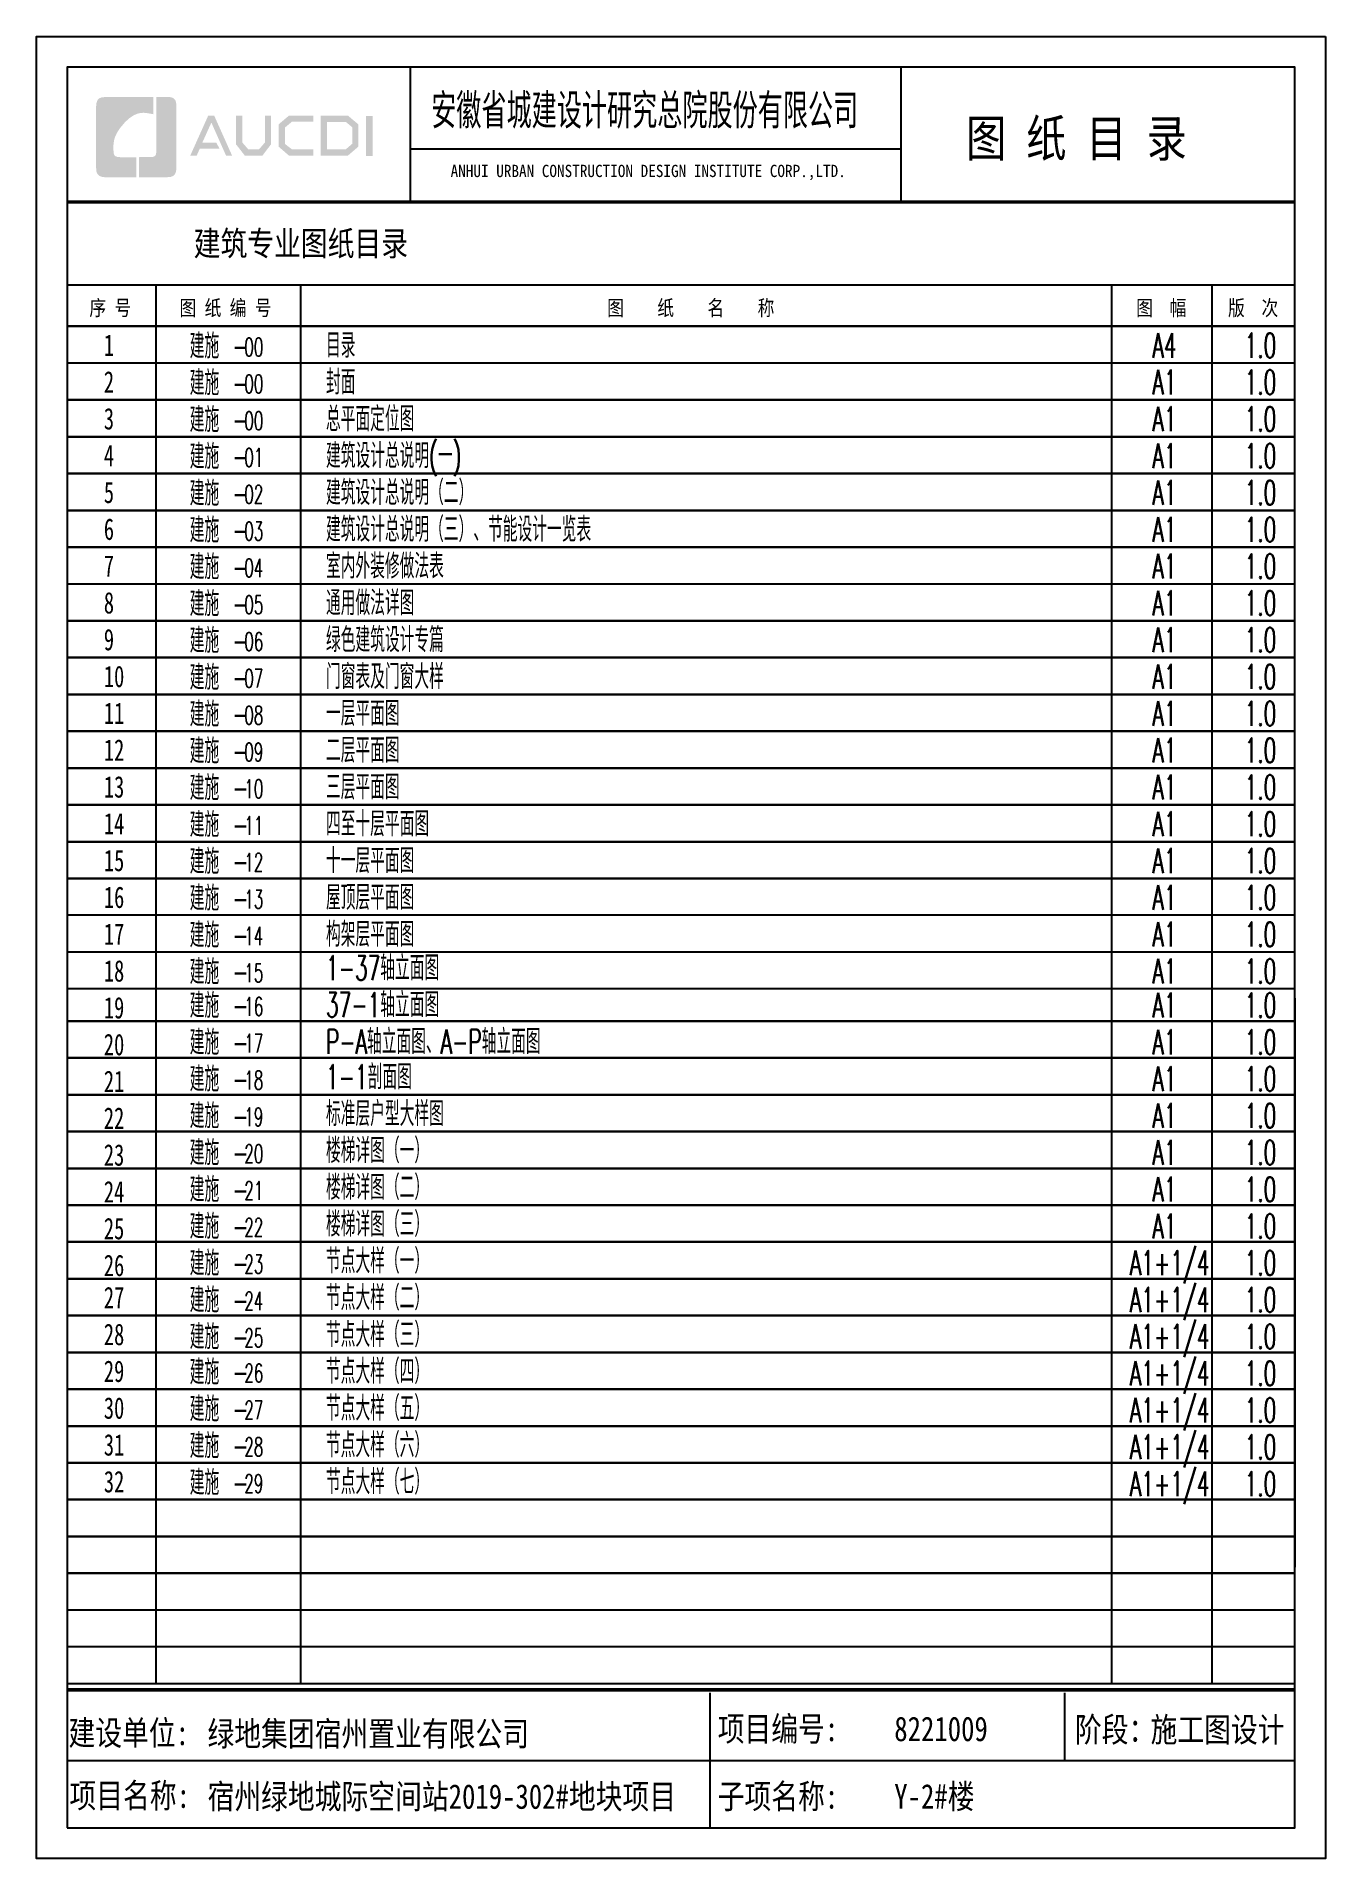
# Model space of a CAD drawing. Extents: x -518115 to 1124316, y -209821 to 1628073.
# Drawn here: x 813614 to 834614, y 1341632 to 1371332 of the extents above; entities that cross this region are included whole.
import ezdxf

# ---------------------------------------------------------------- set-up
doc = ezdxf.new("R2010")
doc.units = 0
doc.header["$LTSCALE"] = 1000
doc.header["$MEASUREMENT"] = 0
for name, color, linetype in [('C-Sheet-图框', 101, 'Continuous'), ('PUB_TEXT', 4, 'Continuous'), ('图框', 140, 'Continuous'), ('图签文字', 147, 'Continuous')]:
    doc.layers.add(name, color=color, linetype=linetype)
doc.styles.add('_HZTXT', font='txt.shx', dxfattribs={"width": 0.8, "bigfont": 'hztxt.shx'})
doc.styles.add('DIM_FONT', font='SIMPLEX.shx', dxfattribs={"width": 0.56})
doc.styles.add('STYLE111', font='', dxfattribs={"width": 0.7})
doc.styles.add('建筑图签-1', font='', dxfattribs={"width": 0.7})
doc.styles.get('STYLE111').set_extended_font_data('SimHei')
doc.styles.get('建筑图签-1').set_extended_font_data('SimHei')

msp = doc.modelspace()

# ---------------------------------------------------------------- texts
at = {"layer": 'C-Sheet-图框', "color": 7, "linetype": 'Continuous', "style": 'STYLE111', "width": 0.7}
for s, p in [('1', (814711.7, 1366125.9)), ('2', (814711.7, 1365525.9)), ('3', (814711.7, 1364925.9)), ('4', (814711.7, 1364325.9)), ('5', (814711.7, 1363725.9)), ('6', (814711.7, 1363125.9)), ('7', (814711.7, 1362525.9)), ('8', (814711.7, 1361925.9)), ('9', (814711.7, 1361325.9)), ('10', (814711.7, 1360725.9)), ('11', (814711.7, 1360125.9)), ('12', (814711.7, 1359525.9)), ('13', (814711.7, 1358925.9)), ('14', (814711.7, 1358325.9)), ('15', (814711.7, 1357725.9)), ('16', (814711.7, 1357125.9)), ('17', (814711.7, 1356525.9)), ('18', (814711.7, 1355925.9)), ('19', (814711.7, 1355325.9)), ('20', (814711.7, 1354725.9)), ('21', (814711.7, 1354125.9)), ('22', (814711.7, 1353525.9)), ('23', (814711.7, 1352925.9)), ('24', (814711.7, 1352325.9)), ('25', (814711.7, 1351725.9)), ('26', (814711.7, 1351125.9)), ('27', (814711.7, 1350600.9)), ('28', (814711.7, 1350000.9)), ('29', (814711.7, 1349400.9)), ('30', (814711.7, 1348800.9)), ('31', (814711.7, 1348200.9)), ('32', (814711.7, 1347600.9))]:
    msp.add_text(s, height=350, dxfattribs=at).set_placement(p)
at = {"layer": 'PUB_TEXT', "linetype": 'Continuous', "style": '_HZTXT', "width": 0.6}
for p in [(816110.7, 1366084.3), (816110.7, 1365484.3), (816110.7, 1364884.3), (816110.7, 1364284.3), (816110.7, 1363684.3), (816110.7, 1363084.3), (816110.7, 1362484.3), (816110.7, 1361884.3), (816110.7, 1361284.3), (816110.7, 1360684.3), (816110.7, 1360084.3), (816110.7, 1359484.3), (816110.7, 1358884.3), (816110.7, 1358284.3), (816110.7, 1357684.3), (816110.7, 1357084.3), (816110.7, 1356484.3), (816110.7, 1355884.3), (816110.7, 1355335.7), (816110.7, 1354735.7), (816110.7, 1354135.7), (816110.7, 1353535.7), (816110.7, 1352935.7), (816110.7, 1352335.7), (816110.7, 1351735.7), (816110.7, 1351135.7), (816110.7, 1350535.7), (816110.7, 1349935.7), (816110.7, 1349361), (816110.7, 1348759.3), (816110.7, 1348159.3), (816110.7, 1347559.3)]:
    msp.add_text('建施 - ', height=400, dxfattribs=at).set_placement(p)
at = {"layer": 'PUB_TEXT', "color": 7, "linetype": 'Continuous', "style": '_HZTXT', "width": 0.6}
for s, p in [('目录', (818330.7, 1366096.1)), ('A4', (831796.7, 1366096.1)), ('封面', (818330.7, 1365496.1)), ('A1', (831796.7, 1365496.1)), ('总平面定位图', (818330.7, 1364896.1)), ('A1', (831796.7, 1364896.1)), ('建筑设计总说明(一)', (818330.7, 1364296.1)), ('A1', (831796.7, 1364296.1)), ('建筑设计总说明（二）', (818330.7, 1363696.1)), ('A1', (831796.7, 1363696.1)), ('建筑设计总说明（三）、节能设计一览表', (818330.7, 1363096.1)), ('A1', (831796.7, 1363096.1)), ('室内外装修做法表', (818330.7, 1362496.1)), ('A1', (831796.7, 1362496.1)), ('通用做法详图', (818330.7, 1361896.1)), ('A1', (831796.7, 1361896.1)), ('绿色建筑设计专篇', (818330.7, 1361296.1)), ('A1', (831796.7, 1361296.1)), ('门窗表及门窗大样', (818330.7, 1360696.1)), ('A1', (831796.7, 1360696.1)), ('一层平面图', (818330.7, 1360096.1)), ('A1', (831796.7, 1360096.1)), ('二层平面图', (818330.7, 1359496.1)), ('A1', (831796.7, 1359496.1)), ('三层平面图', (818330.7, 1358896.1)), ('A1', (831796.7, 1358896.1)), ('四至十层平面图', (818330.7, 1358296.1)), ('A1', (831796.7, 1358296.1)), ('十一层平面图', (818330.7, 1357696.1)), ('A1', (831796.7, 1357696.1)), ('屋顶层平面图', (818330.7, 1357096.1)), ('A1', (831796.7, 1357096.1)), ('构架层平面图', (818330.7, 1356496.1)), ('A1', (831796.7, 1356496.1)), ('1-37轴立面图', (818330.7, 1355947.5)), ('A1', (831796.7, 1355896.1)), ('37-1轴立面图', (818330.7, 1355347.5)), ('A1', (831796.7, 1355340.6)), ('P-A轴立面图、A-P轴立面图', (818330.7, 1354747.5)), ('A1', (831796.7, 1354740.6)), ('1-1剖面图', (818330.7, 1354171.1)), ('A1', (831796.7, 1354140.6)), ('标准层户型大样图', (818330.7, 1353571.1)), ('A1', (831796.7, 1353540.6)), ('楼梯详图（一）', (818330.7, 1352971.1)), ('A1', (831796.7, 1352940.6)), ('楼梯详图（二）', (818330.7, 1352371.1)), ('A1', (831796.7, 1352340.6)), ('楼梯详图（三）', (818330.7, 1351771.1)), ('A1', (831796.7, 1351740.6)), ('节点大样（一）', (818330.7, 1351171.1)), ('A1+1/4', (831428.4, 1351140.6)), ('节点大样（二）', (818330.7, 1350571.1)), ('A1+1/4', (831428.4, 1350540.6)), ('节点大样（三）', (818330.7, 1349971.1)), ('A1+1/4', (831428.4, 1349940.6)), ('节点大样（四）', (818330.7, 1349371.1)), ('A1+1/4', (831428.4, 1349340.6)), ('节点大样（五）', (818330.7, 1348771.1)), ('A1+1/4', (831428.4, 1348740.6)), ('节点大样（六）', (818330.7, 1348171.1)), ('A1+1/4', (831428.4, 1348140.6)), ('节点大样（七）', (818330.7, 1347571.1)), ('A1+1/4', (831428.4, 1347540.6))]:
    msp.add_text(s, height=400, dxfattribs=at).set_placement(p)
at = {"layer": 'PUB_TEXT', "color": 1, "linetype": 'Continuous', "width": 0.6}
for s, height, style, p in [('00', 300, 'DIM_FONT', (817000.5, 1366118.4)), ('1.0', 400, '_HZTXT', (833296.3, 1366096.1)), ('00', 300, 'DIM_FONT', (817000.5, 1365518.4)), ('1.0', 400, '_HZTXT', (833296.3, 1365496.1)), ('00', 300, 'DIM_FONT', (817000.5, 1364918.4)), ('1.0', 400, '_HZTXT', (833296.3, 1364896.1)), ('01', 300, 'DIM_FONT', (817000.5, 1364318.4)), ('1.0', 400, '_HZTXT', (833296.3, 1364296.1)), ('02', 300, 'DIM_FONT', (817000.5, 1363718.4)), ('1.0', 400, '_HZTXT', (833296.3, 1363696.1)), ('03', 300, 'DIM_FONT', (817000.5, 1363118.4)), ('1.0', 400, '_HZTXT', (833296.3, 1363096.1)), ('04', 300, 'DIM_FONT', (817000.5, 1362518.4)), ('1.0', 400, '_HZTXT', (833296.3, 1362496.1)), ('05', 300, 'DIM_FONT', (817000.5, 1361918.4)), ('1.0', 400, '_HZTXT', (833296.3, 1361896.1)), ('06', 300, 'DIM_FONT', (817000.5, 1361318.4)), ('1.0', 400, '_HZTXT', (833296.3, 1361296.1)), ('07', 300, 'DIM_FONT', (817000.5, 1360718.4)), ('1.0', 400, '_HZTXT', (833296.3, 1360696.1)), ('08', 300, 'DIM_FONT', (817000.5, 1360118.4)), ('1.0', 400, '_HZTXT', (833296.3, 1360096.1)), ('09', 300, 'DIM_FONT', (817000.5, 1359518.4)), ('1.0', 400, '_HZTXT', (833296.3, 1359496.1)), ('10', 300, 'DIM_FONT', (817000.5, 1358918.4)), ('1.0', 400, '_HZTXT', (833296.3, 1358896.1)), ('11', 300, 'DIM_FONT', (817000.5, 1358318.4)), ('1.0', 400, '_HZTXT', (833296.3, 1358296.1)), ('12', 300, 'DIM_FONT', (817000.5, 1357718.4)), ('1.0', 400, '_HZTXT', (833296.3, 1357696.1)), ('13', 300, 'DIM_FONT', (817000.5, 1357118.4)), ('1.0', 400, '_HZTXT', (833296.3, 1357096.1)), ('14', 300, 'DIM_FONT', (817000.5, 1356518.4)), ('1.0', 400, '_HZTXT', (833296.3, 1356496.1)), ('15', 300, 'DIM_FONT', (817000.5, 1355918.4)), ('1.0', 400, '_HZTXT', (833296.3, 1355896.1)), ('16', 300, 'DIM_FONT', (817000.5, 1355369.9)), ('1.0', 400, '_HZTXT', (833296.3, 1355340.6)), ('17', 300, 'DIM_FONT', (817000.5, 1354769.9)), ('1.0', 400, '_HZTXT', (833296.3, 1354740.6)), ('18', 300, 'DIM_FONT', (817000.5, 1354169.9)), ('1.0', 400, '_HZTXT', (833296.3, 1354140.6)), ('19', 300, 'DIM_FONT', (817000.5, 1353569.9)), ('1.0', 400, '_HZTXT', (833296.3, 1353540.6)), ('20', 300, 'DIM_FONT', (817000.5, 1352969.9)), ('1.0', 400, '_HZTXT', (833296.3, 1352940.6)), ('21', 300, 'DIM_FONT', (817000.5, 1352369.9)), ('1.0', 400, '_HZTXT', (833296.3, 1352340.6)), ('22', 300, 'DIM_FONT', (817000.5, 1351769.9)), ('1.0', 400, '_HZTXT', (833296.3, 1351740.6)), ('23', 300, 'DIM_FONT', (817000.5, 1351169.9)), ('1.0', 400, '_HZTXT', (833296.3, 1351140.6)), ('24', 300, 'DIM_FONT', (817000.5, 1350569.9)), ('1.0', 400, '_HZTXT', (833296.3, 1350540.6)), ('25', 300, 'DIM_FONT', (817000.5, 1349969.9)), ('1.0', 400, '_HZTXT', (833296.3, 1349940.6)), ('26', 300, 'DIM_FONT', (817000.5, 1349395.1)), ('1.0', 400, '_HZTXT', (833296.3, 1349340.6)), ('27', 300, 'DIM_FONT', (817000.5, 1348793.4)), ('1.0', 400, '_HZTXT', (833296.3, 1348740.6)), ('28', 300, 'DIM_FONT', (817000.5, 1348193.4)), ('1.0', 400, '_HZTXT', (833296.3, 1348140.6)), ('29', 300, 'DIM_FONT', (817000.5, 1347593.4)), ('1.0', 400, '_HZTXT', (833296.3, 1347540.6))]:
    msp.add_text(s, height=height, dxfattribs=dict(at, style=style)).set_placement(p)
at = {"layer": '图签文字', "color": 7, "style": '建筑图签-1'}
for s, height, width, p in [('安徽省城建设计研究总院股份有限公司', 500, 0.6, (820044.7, 1369886.5)), ('图 纸 目 录', 600, 0.8, (828757, 1369372.5)), ('建筑专业图纸目录', 400, 0.8, (816176.2, 1367757.6)), ('序 号', 250, 0.8, (814476.5, 1366783.2)), ('图 纸 编 号', 250, 0.8, (815944.2, 1366783.2)), ('图    纸    名    称', 250, 0.8, (822911.2, 1366783.2)), ('图  幅', 250, 0.8, (831529.8, 1366783.2)), ('版  次', 250, 0.8, (833026.3, 1366783.2)), (' 建设单位: ', 400, 0.8, (813917.9, 1343481)), ('项目编号:', 400, 0.8, (824712, 1343546)), ('阶段：', 400, 0.8, (830531.6, 1343533.6)), ('项目名称:', 400, 0.8, (814151.4, 1342458.6)), ('子项名称:', 400, 0.8, (824712, 1342446.2))]:
    msp.add_text(s, height=height, dxfattribs=dict(at, width=width)).set_placement(p)
at = {"layer": '图签文字', "color": 7, "linetype": 'Continuous', "style": '建筑图签-1', "width": 0.91}
msp.add_text('ANHUI URBAN CONSTRUCTION DESIGN INSTITUTE CORP.,LTD.', height=200, dxfattribs=at).set_placement((820360.8, 1369040))
at = {"layer": '图签文字', "color": 6, "style": '建筑图签-1', "width": 0.8}
for s, p in [('绿地集团宿州置业有限公司', (816400.7, 1343465.9)), ('8221009', (827588.4, 1343546)), ('施工图设计', (831764.3, 1343533.6)), ('宿州绿地城际空间站2019-302#地块项目', (816400.7, 1342443.3))]:
    msp.add_text(s, height=400, dxfattribs=at).set_placement(p)
at = {"layer": '图签文字', "color": 2, "style": '建筑图签-1', "width": 0.8}
msp.add_text('Y-2#楼', height=400, dxfattribs=at).set_placement((827588.4, 1342446))

# ---------------------------------------------------------------- blocks, each defined once
blk = doc.blocks.new('院标1')
h = blk.add_hatch(color=150)
h.dxf.hatch_style = 1
h.set_gradient(color1=(33, 113, 253), color2=(33, 113, 253), tint=1, name='INVCURVED')
edge = h.paths.add_edge_path()
edge.add_spline(control_points=[(116373, 648379), (116379, 648379), (116382, 648379), (116391, 648379), (116391, 648379), (116391, 648379), (116616, 648379), (116616, 648379), (116616, 648379), (116616, 648379), (116616, 648054), (116616, 648054), (116616, 648054), (116616, 648054), (116108, 648054), (116108, 648054), (116108, 648054), (116028, 648054), (115963, 648111), (115963, 648199), (115963, 648199), (115963, 648199), (115963, 649215), (115963, 649215), (115963, 649215), (115963, 649295), (116018, 649360), (116108, 649360), (116108, 649360), (116108, 649360), (116897, 649360), (116897, 649360), (116897, 649360), (116897, 649360), (116897, 649080), (116897, 649080), (116897, 649080), (116897, 649080), (116566, 649140), (116356, 648859), (116356, 648859), (116245, 648719), (116240, 648545), (116247, 648466), (116247, 648466), (116254, 648386), (116247, 648466), (116247, 648466), (116247, 648466), (116247, 648466), (116258, 648374), (116373, 648379)], knot_values=[0, 0, 0, 0, 0.071429, 0.071429, 0.071429, 0.107143, 0.142857, 0.142857, 0.142857, 0.178571, 0.214286, 0.214286, 0.214286, 0.25, 0.285714, 0.285714, 0.285714, 0.321429, 0.357143, 0.357143, 0.357143, 0.392857, 0.428571, 0.428571, 0.428571, 0.464286, 0.5, 0.5, 0.5, 0.535714, 0.571429, 0.571429, 0.571429, 0.607143, 0.642857, 0.642857, 0.642857, 0.678571, 0.714286, 0.714286, 0.714286, 0.75, 0.785714, 0.785714, 0.785714, 0.821429, 0.857143, 0.857143, 0.857143, 0.928571, 1, 1, 1, 1], degree=3, periodic=0)
h = blk.add_hatch(color=150)
h.dxf.hatch_style = 1
h.set_gradient(color1=(33, 113, 253), color2=(33, 113, 253), tint=1, name='INVCURVED')
edge = h.paths.add_edge_path()
edge.add_spline(control_points=[(117268, 649215), (117268, 649215), (117268, 648199), (117268, 648199), (117268, 648199), (117268, 648114), (117212, 648054), (117123, 648054), (117123, 648054), (117123, 648054), (116663, 648054), (116663, 648054), (116663, 648054), (116663, 648054), (116663, 648379), (116663, 648379), (116663, 648379), (116663, 648379), (116865, 648379), (116865, 648379), (116865, 648379), (116907, 648379), (116941, 648413), (116941, 648455), (116941, 648455), (116941, 648455), (116941, 649360), (116941, 649360), (116941, 649360), (116941, 649360), (117123, 649360), (117123, 649360), (117123, 649360), (117204, 649360), (117268, 649306), (117268, 649215)], knot_values=[0, 0, 0, 0, 0.1, 0.1, 0.1, 0.15, 0.2, 0.2, 0.2, 0.25, 0.3, 0.3, 0.3, 0.35, 0.4, 0.4, 0.4, 0.45, 0.5, 0.5, 0.5, 0.55, 0.6, 0.6, 0.6, 0.65, 0.7, 0.7, 0.7, 0.75, 0.8, 0.8, 0.8, 0.9, 1, 1, 1, 1], degree=3, periodic=0)

# ---------------------------------------------------------------- hatches: boundary and pattern name
h = msp.add_hatch(color=150)
h.dxf.hatch_style = 1
h.set_gradient(color1=(33, 113, 253), color2=(33, 113, 253), tint=1, name='INVCURVED')
edge = h.paths.add_edge_path()
edge.add_spline(control_points=[(815893.9, 1370202.2), (815893.9, 1370202.2), (815893.9, 1369186.7), (815893.9, 1369186.7), (815893.9, 1369186.7), (815893.9, 1369101.6), (815838.3, 1369041.3), (815748.5, 1369041.3), (815748.5, 1369041.3), (815748.5, 1369041.3), (815288.8, 1369041.3), (815288.8, 1369041.3), (815288.8, 1369041.3), (815288.8, 1369041.3), (815288.8, 1369366.3), (815288.8, 1369366.3), (815288.8, 1369366.3), (815288.8, 1369366.3), (815491.1, 1369366.3), (815491.1, 1369366.3), (815491.1, 1369366.3), (815533, 1369366.3), (815566.9, 1369400.3), (815566.9, 1369442), (815566.9, 1369442), (815566.9, 1369442), (815566.9, 1370347.6), (815566.9, 1370347.6), (815566.9, 1370347.6), (815566.9, 1370347.6), (815748.5, 1370347.6), (815748.5, 1370347.6), (815748.5, 1370347.6), (815830.2, 1370347.6), (815893.9, 1370293.7), (815893.9, 1370202.2)], knot_values=[0, 0, 0, 0, 0.1, 0.1, 0.1, 0.15, 0.2, 0.2, 0.2, 0.25, 0.3, 0.3, 0.3, 0.35, 0.4, 0.4, 0.4, 0.45, 0.5, 0.5, 0.5, 0.55, 0.6, 0.6, 0.6, 0.65, 0.7, 0.7, 0.7, 0.75, 0.8, 0.8, 0.8, 0.9, 1, 1, 1, 1], degree=3, periodic=0)
at = {"layer": '图签文字'}
h = msp.add_hatch(color=4, dxfattribs=at)
h.paths.add_polyline_path([(818985.2, 1370037.3), (819092, 1370037.3), (819092, 1369382.6), (818985.2, 1369382.6)])
h.paths.add_polyline_path([(818345.4, 1369938.1), (818345.4, 1369491.1), (818651.9, 1369491.1), (818757.4, 1369581.7), (818757.4, 1369852.6), (818655, 1369938.1)], flags=16)
h.paths.add_polyline_path([(818245, 1370038.5), (818245, 1369390.7), (818689, 1369390.7), (818857.8, 1369535.6), (818857.8, 1369899.5), (818691.5, 1370038.5)])
h.paths.add_polyline_path([(818123.6, 1370041.6), (818123.6, 1369943.6), (817777.5, 1369943.6), (817664.6, 1369849.3), (817664.6, 1369577.5), (817777.5, 1369490.6), (818125.4, 1369490.6), (818125.4, 1369387), (817731.3, 1369387), (817559.2, 1369535), (817559.2, 1369899.2), (817727.6, 1370041.6)])
h.paths.add_polyline_path([(816863.1, 1370040.1), (816965.6, 1370040.1), (816965.6, 1369606.1), (817062.5, 1369494.3), (817241.5, 1369494.3), (817338.4, 1369606.1), (817338.4, 1370040.1), (817435.4, 1370040.1), (817435.4, 1369574.4), (817295.6, 1369390), (817008.5, 1369390), (816863.1, 1369576.3)])
h.paths.add_polyline_path([(816411, 1370039), (816510.5, 1370039), (816801.1, 1369389.3), (816702.8, 1369389.3), (816463.6, 1369928.3), (816314.7, 1369598.3), (816545.6, 1369598.3), (816597, 1369500.4), (816273.2, 1369500.4), (816223.4, 1369387.5), (816118.7, 1369387.5)])

# ---------------------------------------------------------------- linework, layer by layer
msp.add_line((834114.1, 1355657.3), (834114.1, 1346382.3))
at = {"layer": '图框'}
for p, q in [((834114.1, 1370832.1), (814114.1, 1370832.1)), ((814114.1, 1370832.1), (814114.1, 1342132.1)), ((819707.4, 1368632.1), (819707.4, 1370832.1)), ((827698.2, 1368632.1), (827698.2, 1370832.1)), ((834114.1, 1342132.1), (834114.1, 1370832.1)), ((827677.1, 1369494.1), (819707.4, 1369494.1)), ((814114.1, 1367282.1), (834114.1, 1367282.1)), ((814114.1, 1367282.1), (814114.1, 1347482.1)), ((814114.1, 1367282.1), (814114.1, 1343282.1)), ((815558.3, 1367282.1), (815558.3, 1344482.1)), ((817915.5, 1367282.1), (817915.5, 1344482.1)), ((831125.7, 1367282.1), (831125.7, 1344482.1)), ((832759.9, 1367282.1), (832759.9, 1344482.1)), ((814114.1, 1366607.1), (834114.1, 1366607)), ((814114.1, 1366607.1), (834114.1, 1366607)), ((834114.1, 1366607), (814114.1, 1366607.1)), ((834114.1, 1366607), (814114.1, 1366607.1)), ((834114.1, 1366007), (814114.1, 1366007.1)), ((834114.1, 1365407), (814114.1, 1365407.1)), ((814114.1, 1365407.1), (834114.1, 1365407)), ((814114.1, 1365407.1), (834114.1, 1365407)), ((834114.1, 1365407), (814114.1, 1365407.1)), ((814114.1, 1364807.1), (834114.1, 1364807)), ((834114.1, 1364807), (814114.1, 1364807.1)), ((834114.1, 1364807), (814114.1, 1364807.1)), ((814114.1, 1364207.1), (834114.1, 1364207)), ((814114.1, 1364207.1), (834114.1, 1364207)), ((834114.1, 1364207), (814114.1, 1364207.1)), ((834114.1, 1364207), (814114.1, 1364207.1)), ((814114.1, 1363607.1), (834114.1, 1363607)), ((814114.1, 1363607.1), (834114.1, 1363607)), ((834114.1, 1363607), (814114.1, 1363607.1)), ((834114.1, 1363607), (814114.1, 1363607.1)), ((834114.1, 1363607), (814114.1, 1363607.1)), ((834114.1, 1363607), (814114.1, 1363607.1)), ((834114.1, 1363007), (814114.1, 1363007.1)), ((814114.1, 1363007.1), (834114.1, 1363007)), ((814114.1, 1363007.1), (834114.1, 1363007)), ((834114.1, 1363007), (814114.1, 1363007.1)), ((814114.1, 1362407.1), (834114.1, 1362407)), ((814114.1, 1362407.1), (834114.1, 1362407)), ((834114.1, 1362407), (814114.1, 1362407.1)), ((834114.1, 1362407), (814114.1, 1362407.1)), ((814114.1, 1361807.1), (834114.1, 1361807)), ((814114.1, 1361807.1), (834114.1, 1361807)), ((834114.1, 1361807), (814114.1, 1361807.1)), ((834114.1, 1361807), (814114.1, 1361807.1)), ((814114.1, 1361207.1), (834114.1, 1361207)), ((814114.1, 1361207.1), (834114.1, 1361207)), ((834114.1, 1361207), (814114.1, 1361207.1)), ((834114.1, 1361207), (814114.1, 1361207.1)), ((834114.1, 1361207), (814114.1, 1361207.1)), ((834114.1, 1361207), (814114.1, 1361207.1)), ((834114.1, 1360607), (814114.1, 1360607.1)), ((814114.1, 1360607.1), (834114.1, 1360607)), ((814114.1, 1360607.1), (834114.1, 1360607)), ((834114.1, 1360607), (814114.1, 1360607.1)), ((814114.1, 1360007.1), (834114.1, 1360007)), ((814114.1, 1360007.1), (834114.1, 1360007)), ((834114.1, 1360007), (814114.1, 1360007.1)), ((834114.1, 1360007), (814114.1, 1360007.1)), ((814114.1, 1359407.1), (834114.1, 1359407)), ((814114.1, 1359407.1), (834114.1, 1359407)), ((834114.1, 1359407), (814114.1, 1359407.1)), ((834114.1, 1359407), (814114.1, 1359407.1)), ((814114.1, 1358807.1), (834114.1, 1358807)), ((814114.1, 1358807.1), (834114.1, 1358807)), ((834114.1, 1358807), (814114.1, 1358807.1)), ((834114.1, 1358807), (814114.1, 1358807.1)), ((834114.1, 1358807), (814114.1, 1358807.1)), ((834114.1, 1358807), (814114.1, 1358807.1)), ((834114.1, 1358207), (814114.1, 1358207.1)), ((814114.1, 1358207.1), (834114.1, 1358207)), ((814114.1, 1358207.1), (834114.1, 1358207)), ((834114.1, 1358207), (814114.1, 1358207.1)), ((814114.1, 1357607.1), (834114.1, 1357607)), ((814114.1, 1357607.1), (834114.1, 1357607)), ((834114.1, 1357607), (814114.1, 1357607.1)), ((834114.1, 1357607), (814114.1, 1357607.1)), ((834114.1, 1357007), (814114.1, 1357007.1)), ((834114.1, 1356407), (814114.1, 1356407.1)), ((834114.1, 1355807.1), (814114.1, 1355807.1)), ((834114.1, 1355282.1), (814114.1, 1355282.1)), ((814114.1, 1355282.1), (834114.1, 1355282.1)), ((814114.1, 1355282.1), (834114.1, 1355282.1)), ((834114.1, 1355282.1), (814114.1, 1355282.1)), ((814114.1, 1354682.1), (834114.1, 1354682.1)), ((814114.1, 1354682.1), (834114.1, 1354682.1)), ((834114.1, 1354682.1), (814114.1, 1354682.1)), ((834114.1, 1354682.1), (814114.1, 1354682.1)), ((814114.1, 1354082.1), (834114.1, 1354082.1)), ((814114.1, 1354082.1), (834114.1, 1354082.1)), ((834114.1, 1354082.1), (814114.1, 1354082.1)), ((834114.1, 1354082.1), (814114.1, 1354082.1)), ((814114.1, 1353482.1), (834114.1, 1353482.1)), ((814114.1, 1353482.1), (834114.1, 1353482.1)), ((834114.1, 1353482.1), (814114.1, 1353482.1)), ((834114.1, 1353482.1), (814114.1, 1353482.1)), ((834114.1, 1353482.1), (814114.1, 1353482.1)), ((834114.1, 1353482.1), (814114.1, 1353482.1)), ((834114.1, 1352882.1), (814114.1, 1352882.1)), ((814114.1, 1352882.1), (834114.1, 1352882.1)), ((814114.1, 1352882.1), (834114.1, 1352882.1)), ((834114.1, 1352882.1), (814114.1, 1352882.1)), ((814114.1, 1352282.1), (834114.1, 1352282.1)), ((814114.1, 1352282.1), (834114.1, 1352282.1)), ((834114.1, 1352282.1), (814114.1, 1352282.1)), ((834114.1, 1352282.1), (814114.1, 1352282.1)), ((814114.1, 1351682.1), (834114.1, 1351682.1)), ((814114.1, 1351682.1), (834114.1, 1351682.1)), ((834114.1, 1351682.1), (814114.1, 1351682.1)), ((834114.1, 1351682.1), (814114.1, 1351682.1)), ((814114.1, 1351082.1), (834114.1, 1351082.1)), ((814114.1, 1351082.1), (834114.1, 1351082.1)), ((834114.1, 1351082.1), (814114.1, 1351082.1)), ((834114.1, 1351082.1), (814114.1, 1351082.1)), ((834114.1, 1351082.1), (814114.1, 1351082.1)), ((834114.1, 1351082.1), (814114.1, 1351082.1)), ((834114.1, 1350482.1), (814114.1, 1350482.1)), ((814114.1, 1350482.1), (834114.1, 1350482.1)), ((814114.1, 1350482.1), (834114.1, 1350482.1)), ((834114.1, 1350482.1), (814114.1, 1350482.1)), ((814114.1, 1349882.1), (834114.1, 1349882.1)), ((814114.1, 1349882.1), (834114.1, 1349882.1)), ((834114.1, 1349882.1), (814114.1, 1349882.1)), ((834114.1, 1349882.1), (814114.1, 1349882.1)), ((814114.1, 1349282.1), (834114.1, 1349282.1)), ((814114.1, 1349282.1), (834114.1, 1349282.1)), ((834114.1, 1349282.1), (814114.1, 1349282.1)), ((834114.1, 1349282.1), (814114.1, 1349282.1)), ((814114.1, 1348682.1), (834114.1, 1348682.1)), ((814114.1, 1348682.1), (834114.1, 1348682.1)), ((834114.1, 1348682.1), (814114.1, 1348682.1)), ((834114.1, 1348682.1), (814114.1, 1348682.1)), ((834114.1, 1348682.1), (814114.1, 1348682.1)), ((834114.1, 1348682.1), (814114.1, 1348682.1)), ((834114.1, 1348082.1), (814114.1, 1348082.1)), ((814114.1, 1348082.1), (834114.1, 1348082.1)), ((814114.1, 1348082.1), (834114.1, 1348082.1)), ((834114.1, 1348082.1), (814114.1, 1348082.1)), ((814114.1, 1347482.1), (834114.1, 1347482.1)), ((814114.1, 1347482.1), (834114.1, 1347482.1)), ((834114.1, 1347482.1), (814114.1, 1347482.1)), ((834114.1, 1347482.1), (814114.1, 1347482.1)), ((814114.1, 1346882.1), (834114.1, 1346882.1)), ((814114.1, 1346882.1), (834114.1, 1346882.1)), ((834114.1, 1346882.1), (814114.1, 1346882.1)), ((834114.1, 1346882.1), (814114.1, 1346882.1)), ((834114.1, 1346882.1), (814114.1, 1346882.1)), ((834114.1, 1346882.1), (814114.1, 1346882.1)), ((814114.1, 1346282.1), (834114.1, 1346282.1)), ((834114.1, 1346282.1), (814114.1, 1346282.1)), ((814114.1, 1346282.1), (834114.1, 1346282.1)), ((834114.1, 1346282.1), (814114.1, 1346282.1)), ((834114.1, 1345682.1), (814114.1, 1345682.1)), ((834114.1, 1345082.1), (814114.1, 1345082.1)), ((834114.1, 1344482.1), (814114.1, 1344482.1)), ((824584.5, 1344332.1), (824584.5, 1342132.1)), ((830358.9, 1344332.1), (830358.9, 1343232.2)), ((814114.1, 1343231), (834114.1, 1343232.5)), ((814114.1, 1342132.1), (834114.1, 1342132.1))]:
    msp.add_line(p, q, dxfattribs=at)
for points in [[(834614.1, 1371332.1), (834614.1, 1341632.1), (813614.1, 1341632.1), (813614.1, 1371332.1)], [(834614.1, 1371332.1), (834614.1, 1341632.1), (813614.1, 1341632.1), (813614.1, 1371332.1)], [(814114.1, 1342132.1), (834114.1, 1342132.1), (834114.1, 1370832.1), (814114.1, 1370832.1)]]:
    msp.add_lwpolyline(points, close=True, dxfattribs=at)
at = {"layer": '图框', "const_width": 56.2}
for points in [[(814114.1, 1368632.1), (834114.1, 1368632.1)], [(814114.1, 1344382.3), (834114.1, 1344382.3)]]:
    msp.add_lwpolyline(points, dxfattribs=at)

# ---------------------------------------------------------------- block references
msp.add_blockref('院标1', (698623.7, 720983.8))

msp.set_redraw_order([(e.dxf.handle, doc.entitydb.next_handle()) for e in msp.query("TEXT MTEXT ATTDEF DIMENSION ARC_DIMENSION")])  # texts and dimensions are drawn at this point

doc.saveas('drawing.dxf')
